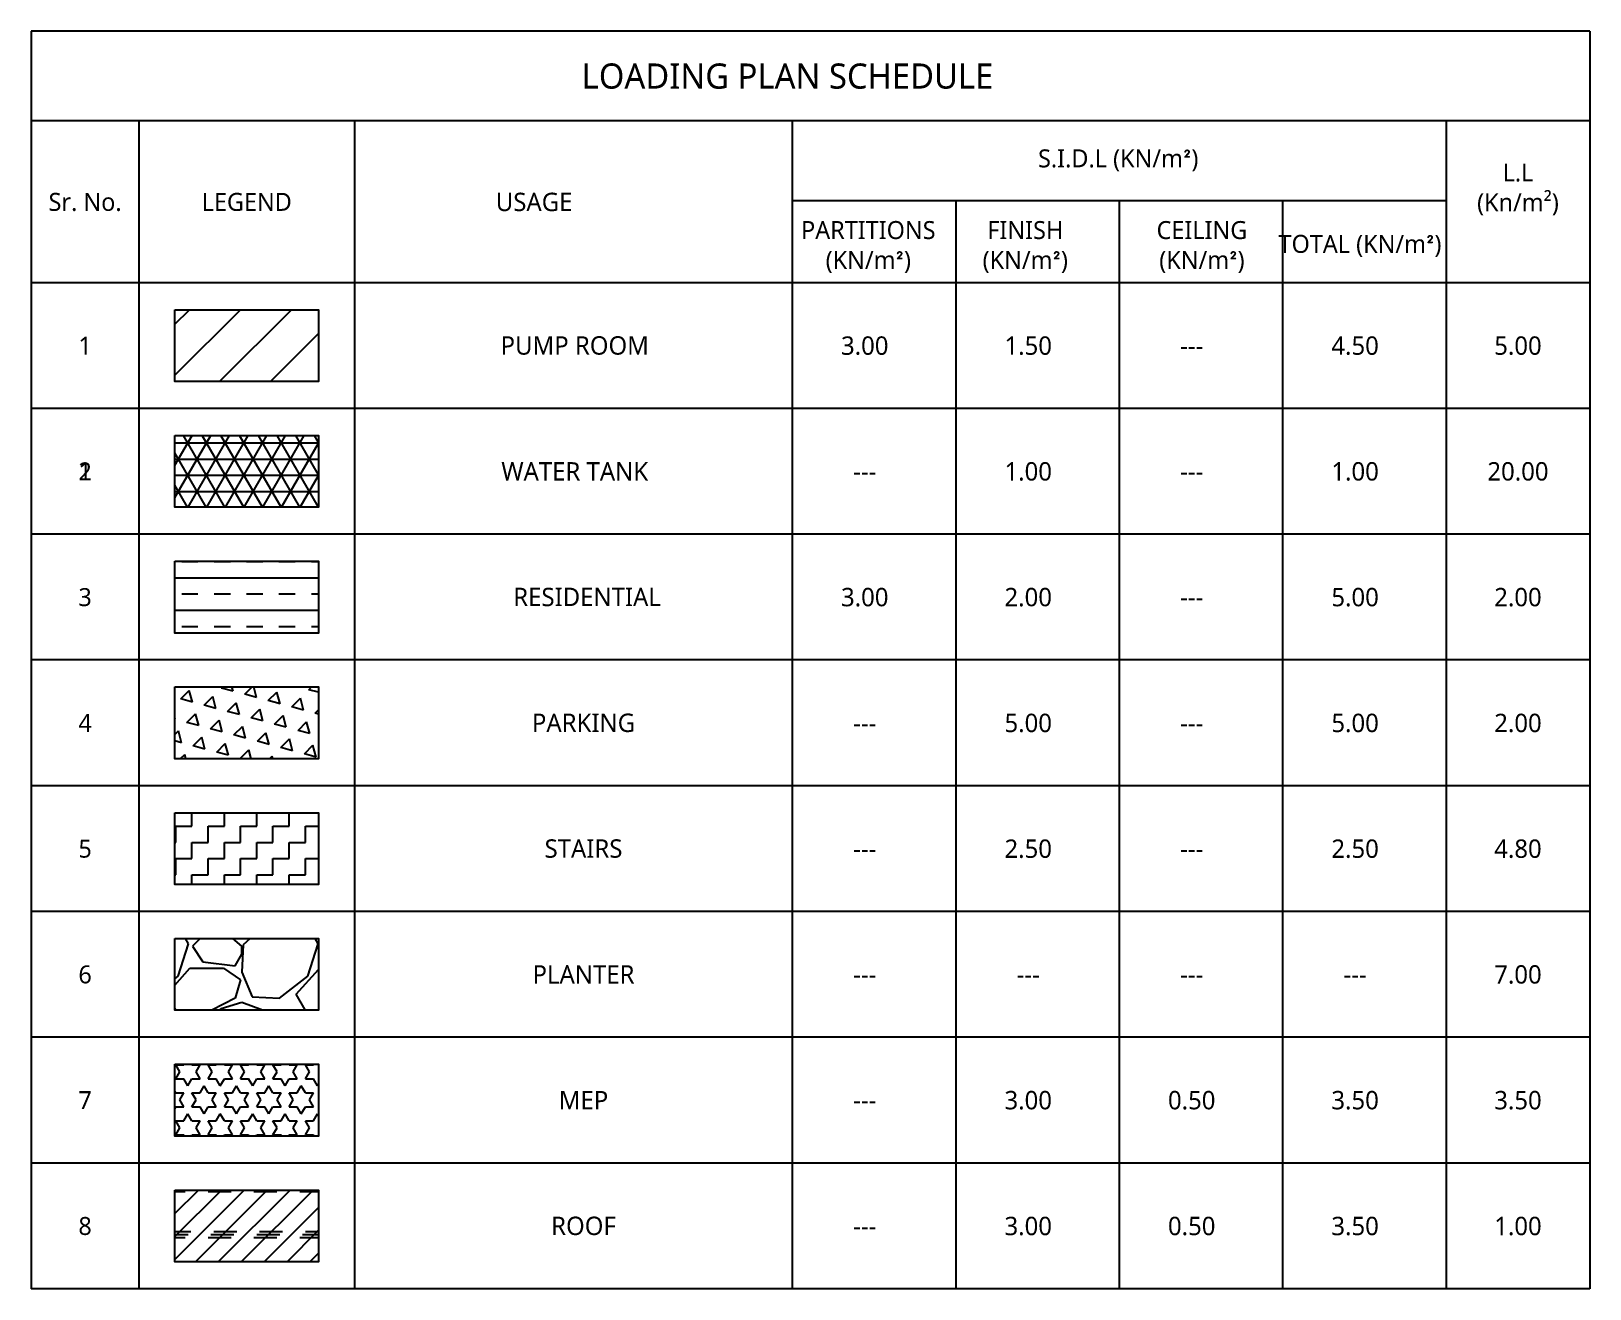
# Model space of a CAD drawing. Header units: millimetres. Extents: x 24275 to 430375, y -54631 to -275.
# Drawn here: x 53825 to 69098, y -54631 to -42308 of the extents above; entities that cross this region are included whole.
import ezdxf
from ezdxf.enums import TextEntityAlignment as Align

# ---------------------------------------------------------------- set-up
doc = ezdxf.new("R2010")
doc.units = ezdxf.units.MM
doc.header["$LTSCALE"] = 75
for name, color, linetype in [('grid', 251, 'Continuous'), ('S-RESIDENTIAL', 135, 'Continuous'), ('S-SLAB', 3, 'Continuous'), ('S-TXT', 3, 'Continuous')]:
    doc.layers.add(name, color=color, linetype=linetype)
doc.styles.add('GENERATED_STYLE_5', font='trebuc.ttf')

msp = doc.modelspace()

# ---------------------------------------------------------------- texts
at = {"layer": 'S-TXT', "color": 3, "style": 'GENERATED_STYLE_5'}
for s, height, p in [('LOADING PLAN SCHEDULE', 246.45, (61236, -42748)), ('Sr. No.', 176, (54353, -43981)), ('LEGEND', 176, (55937, -43981)), ('USAGE', 180, (58753, -43981)), ('1', 176, (54353, -45389)), ('3.00', 180, (61993, -45389)), ('1.50', 180, (63595, -45389)), ('4.50', 180, (66798, -45389)), ('5.00', 180, (68394, -45389)), ('---', 180, (65197, -45389)), ('2', 176, (54353, -46621)), ('1', 176, (54353, -46621)), ('1.00', 180, (63595, -46621)), ('1.00', 180, (66798, -46621)), ('20.00', 180, (68394, -46621)), ('---', 180, (61993, -46621)), ('---', 180, (65197, -46621)), ('3', 176, (54353, -47853)), ('3.00', 180, (61993, -47853)), ('2.00', 180, (63595, -47853)), ('5.00', 180, (66798, -47853)), ('2.00', 180, (68394, -47853)), ('---', 180, (65197, -47853)), ('4', 176, (54353, -49086)), ('5.00', 180, (63595, -49086)), ('5.00', 180, (66798, -49086)), ('2.00', 180, (68394, -49086)), ('---', 180, (61993, -49086)), ('---', 180, (65197, -49086)), ('5', 176, (54353, -50318)), ('2.50', 180, (63595, -50318)), ('2.50', 180, (66798, -50318)), ('4.80', 180, (68394, -50318)), ('---', 180, (61993, -50318)), ('---', 180, (65197, -50318)), ('6', 176, (54353, -51550)), ('7.00', 180, (68394, -51550)), ('---', 180, (61993, -51550)), ('---', 180, (63595, -51550)), ('---', 180, (65197, -51550)), ('---', 180, (66798, -51550)), ('3.00', 180, (63595, -52782)), ('0.50', 180, (65197, -52782)), ('3.50', 180, (66798, -52782)), ('3.50', 180, (68394, -52782)), ('7', 176, (54353, -52782)), ('---', 180, (61993, -52782)), ('8', 176, (54353, -54015)), ('---', 180, (61993, -54015)), ('3.00', 180, (63595, -54015)), ('0.50', 180, (65197, -54015)), ('3.50', 180, (66798, -54015)), ('1.00', 180, (68394, -54015))]:
    msp.add_text(s, height=height, rotation=360, dxfattribs=at).set_placement(p, align=Align.MIDDLE_CENTER)
at = {"layer": 'S-TXT', "color": 3, "attachment_point": 5, "style": 'GENERATED_STYLE_5'}
for s, insert, char_height, width in [('S.I.D.L (KN/m{\\fISOCPEUR|b0|i0|c0|p34;²})', (64477, -43574), 176.03, 1515.57), ('L.L \\P(Kn/m²)', (68394, -43859), 176, 1048.64), ('PARTITIONS (KN/m{\\fISOCPEUR|b0|i0|c0|p34;²})', (62028, -44423), 176.03, 1515.57), ('FINISH (KN/m{\\fISOCPEUR|b0|i0|c0|p34;²})', (63566, -44423), 176.03, 1515.57), ('CEILING (KN/m{\\fISOCPEUR|b0|i0|c0|p34;²})', (65297, -44423), 176.03, 1383.01), ('TOTAL (KN/m{\\fISOCPEUR|b0|i0|c0|p34;²})', (66846, -44412), 176.03, 1515.57), ('PUMP ROOM', (59151, -45389), 180, 4366.02), ('WATER TANK', (59151, -46621), 180, 4366.02), ('RESIDENTIAL', (59272, -47853), 180, 4777.1), ('PARKING', (59237, -49086), 180, 3487.16), ('STAIRS', (59237, -50318), 180, 3487.16), ('PLANTER', (59237, -51550), 180, 3487.16), ('MEP', (59237, -52782), 180, 3487.16), ('ROOF', (59237, -54015), 180, 3487.16)]:
    msp.add_mtext(s, dxfattribs=dict(at, insert=insert, char_height=char_height, width=width))

# ---------------------------------------------------------------- hatches: boundary and pattern name
at = {"layer": 'S-SLAB'}
h = msp.add_hatch(dxfattribs=at)
h.set_pattern_fill('JIS_WOOD', color=256, scale=500, style=0)
h.set_pattern_definition([(45, (0, -34911.73), (-250, 250), [])])
h.paths.add_polyline_path([(55233, -45037), (56641, -45037), (56641, -45741), (55233, -45741)])
h = msp.add_hatch(dxfattribs=at)
h.set_pattern_fill('NET3', color=256, scale=50, style=0)
h.set_pattern_definition([(0, (0, -34911.73), (0, 158.75), []), (60, (0, -34911.73), (-137.48153, 79.375), []), (120, (0, -34911.73), (-137.48153, -79.375), [])])
h.paths.add_polyline_path([(55233, -46269), (55233, -46973), (56641, -46973), (56641, -46269)])
h = msp.add_hatch(dxfattribs=at)
h.set_pattern_fill('TRANS', color=256, scale=50, style=0)
h.set_pattern_definition([(0, (53712.4, -30201.23), (0, 317.5), []), (0, (53712.4, -30042.48), (0, 317.5), [158.75, -158.75])])
h.paths.add_polyline_path([(55233, -47501), (56641, -47501), (56641, -48205), (55233, -48205)])
h = msp.add_hatch(dxfattribs=at)
h.set_pattern_fill('TRIANG', color=4, scale=25, angle=45, style=0)
h.set_pattern_definition([(105, (59209.95, -29619.35), (-230.011, 61.6313), [119.0625, -119.0625]), (165, (59209.95, -29619.35), (-168.3798, -168.3798), [119.0625, -119.0625]), (45, (59094.95, -29588.53), (-61.6313, 230.011), [119.0625, -119.0625])])
h.paths.add_polyline_path([(55233, -48734), (56641, -48734), (56641, -49438), (55233, -49438)])
h = msp.add_hatch(dxfattribs=at)
h.set_pattern_fill('ZIGZAG', color=256, scale=50, style=0)
h.set_pattern_definition([(0, (59209.95, -29619.35), (158.75, 158.75), [158.75, -158.75]), (90, (59368.7, -29619.35), (-158.75, 158.75), [158.75, -158.75])])
h.paths.add_polyline_path([(55233, -49966), (56641, -49966), (56641, -50670), (55233, -50670)])
h = msp.add_hatch(dxfattribs=at)
h.set_pattern_fill('GRAVEL', color=256, scale=50, style=0)
h.paths.add_polyline_path([(55233, -51198), (56641, -51198), (56641, -51902), (55233, -51902)])
h = msp.add_hatch(dxfattribs=at)
h.set_pattern_fill('STARS', scale=25, style=0)
h.set_pattern_definition([(0, (59209.95, -30851.6), (0, 137.4815), [79.375, -79.375]), (60, (59209.95, -30851.6), (-119.0625, 68.7408), [79.375, -79.375]), (120, (59249.64, -30782.85), (-119.0625, -68.7408), [79.375, -79.375])])
h.paths.add_polyline_path([(55233, -52430), (56641, -52430), (56641, -53134), (55233, -53134)])
h = msp.add_hatch(dxfattribs=at)
h.set_pattern_fill('CORK', color=4, scale=50, angle=45, style=0)
h.set_pattern_definition([(45, (52976.15, 6486.45), (-112.2532, 112.2532), []), (180, (53088.4, 6486.45), (-6e-14, -449.013), [224.5065, -224.5065]), (180, (53116.47, 6514.5), (-6e-14, -449.013), [224.5065, -224.5065]), (180, (53144.53, 6542.6), (-6e-14, -449.013), [224.5065, -224.5065])])
h.paths.add_polyline_path([(55233, -53663), (56641, -53663), (56641, -54367), (55233, -54367)])

# ---------------------------------------------------------------- linework, layer by layer
at = {"layer": 'grid', "linetype": 'ByBlock'}
for p, q in [((53825, -42308), (53825, -54631)), ((69098, -42308), (53825, -42308)), ((69098, -42308), (69098, -43188)), ((69098, -43188), (53825, -43188)), ((54881, -43188), (54881, -54631)), ((56993, -43188), (56993, -54631)), ((61283, -43188), (61283, -54631)), ((67690, -43188), (67690, -54631)), ((69098, -43188), (69098, -54631)), ((61283, -43966), (67690, -43966)), ((62885, -43966), (62885, -54631)), ((64487, -43966), (64487, -54631)), ((66088, -43966), (66088, -54631)), ((69098, -44773), (53825, -44773)), ((69098, -46005), (53825, -46005)), ((69098, -47237), (53825, -47237)), ((69098, -48469), (53825, -48469)), ((69098, -49702), (53825, -49702)), ((69098, -50934), (53825, -50934)), ((69098, -52166), (53825, -52166)), ((69098, -53398), (53825, -53398)), ((69098, -54631), (53825, -54631))]:
    msp.add_line(p, q, dxfattribs=at)
at = {"layer": 'S-RESIDENTIAL', "color": 2}
for points in [[(55233, -48734), (56641, -48734), (56641, -49438), (55233, -49438)], [(55233, -53663), (56641, -53663), (56641, -54367), (55233, -54367)]]:
    msp.add_lwpolyline(points, close=True, dxfattribs=at)
at = {"layer": 'S-SLAB'}
for points in [[(55233, -45037), (56641, -45037), (56641, -45741), (55233, -45741)], [(55233, -45037), (56641, -45037), (56641, -45741), (55233, -45741)], [(55233, -46269), (56641, -46269), (56641, -46973), (55233, -46973)], [(55233, -46269), (56641, -46269), (56641, -46973), (55233, -46973)], [(55233, -47501), (56641, -47501), (56641, -48205), (55233, -48205)], [(55233, -47501), (56641, -47501), (56641, -48205), (55233, -48205)], [(55233, -48734), (56641, -48734), (56641, -49438), (55233, -49438)], [(55233, -49966), (56641, -49966), (56641, -50670), (55233, -50670)], [(55233, -49966), (56641, -49966), (56641, -50670), (55233, -50670)], [(55233, -51198), (56641, -51198), (56641, -51902), (55233, -51902)], [(55233, -51198), (56641, -51198), (56641, -51902), (55233, -51902)], [(55233, -52430), (56641, -52430), (56641, -53134), (55233, -53134)], [(55233, -52430), (56641, -52430), (56641, -53134), (55233, -53134)], [(55233, -53663), (56641, -53663), (56641, -54367), (55233, -54367)]]:
    msp.add_lwpolyline(points, close=True, dxfattribs=at)

msp.set_redraw_order([(e.dxf.handle, doc.entitydb.next_handle()) for e in msp.query("TEXT MTEXT ATTDEF DIMENSION ARC_DIMENSION")])  # texts and dimensions are drawn at this point

doc.saveas('drawing.dxf')
